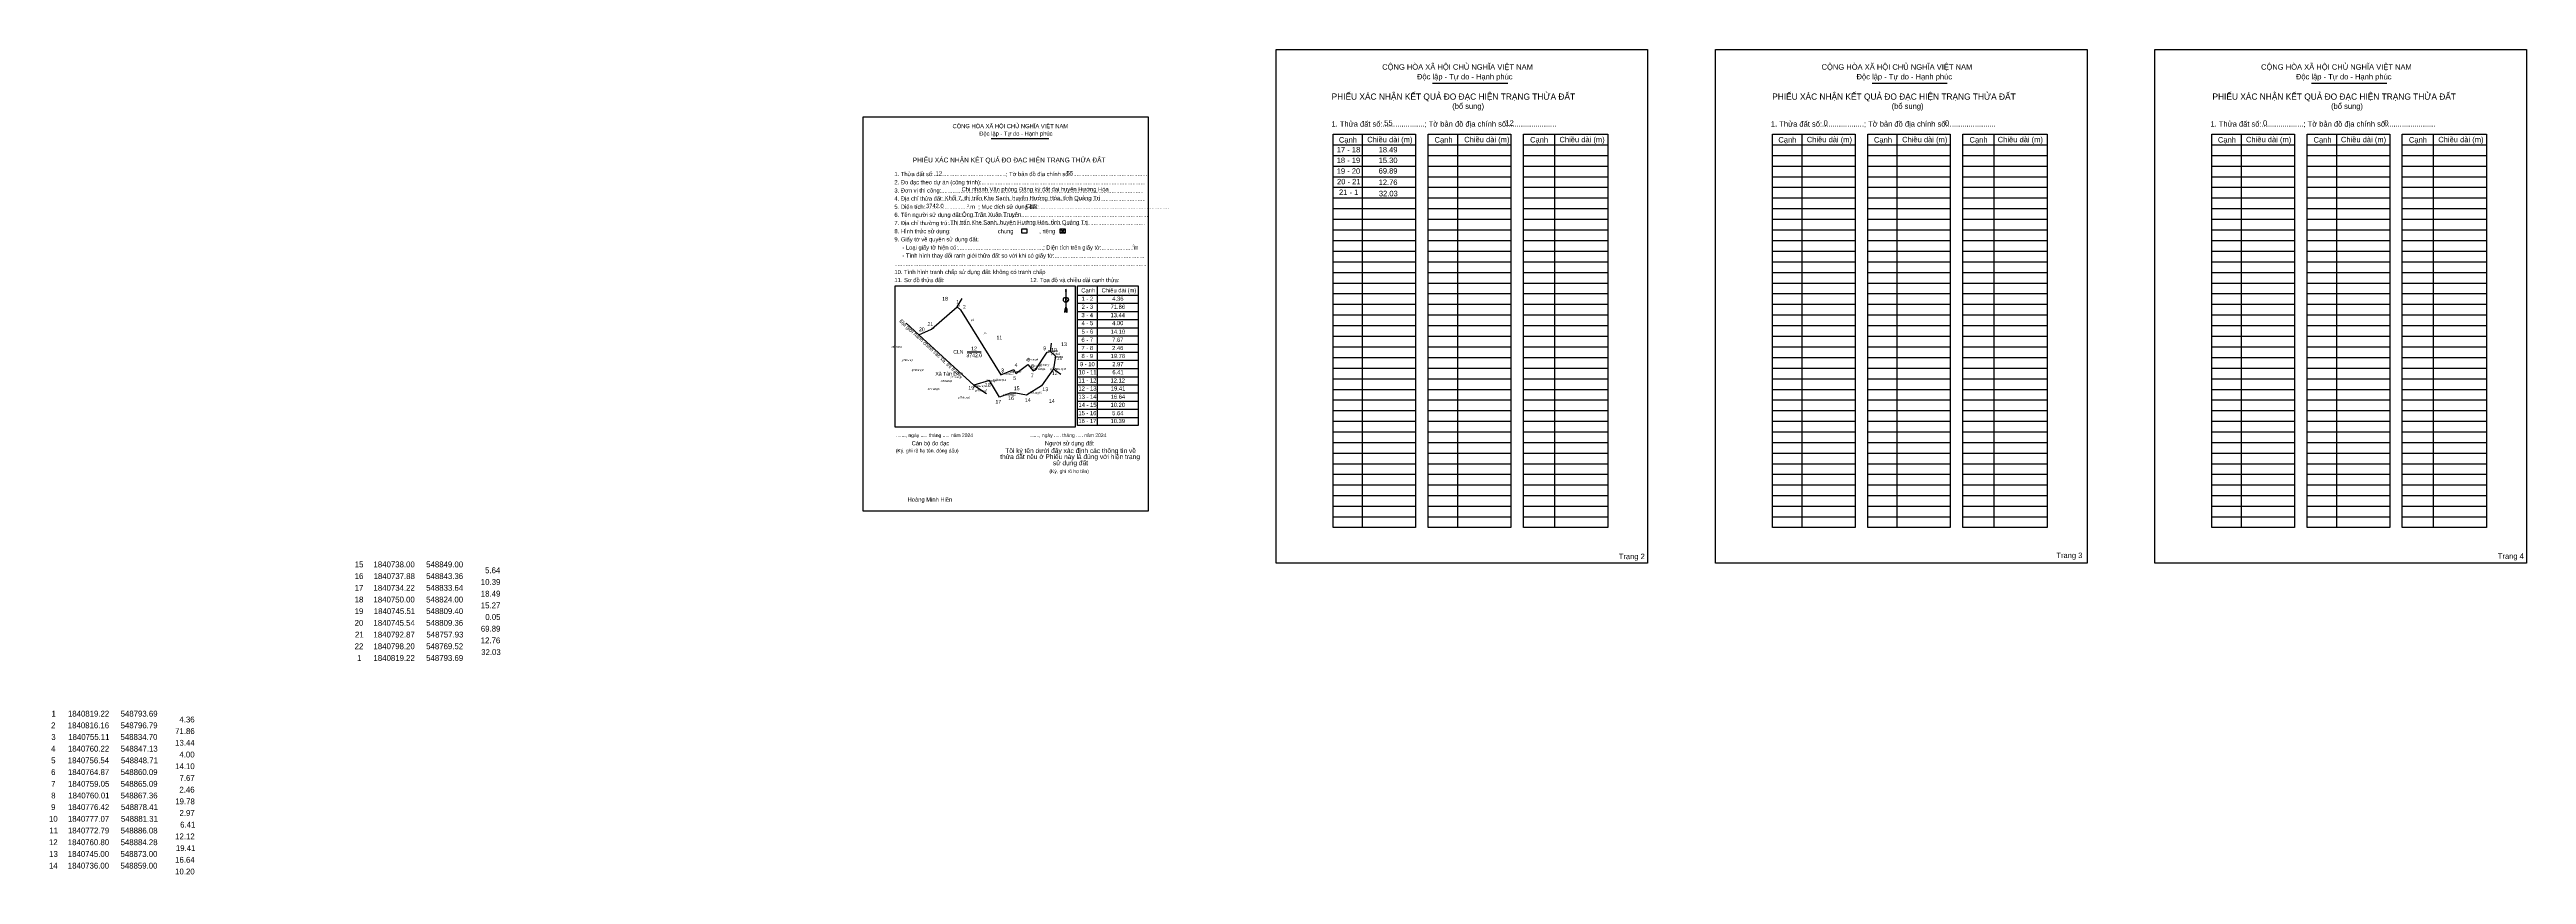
# Model space of a CAD drawing. Extents: x 547941 to 550268, y 1840286 to 1841061.
import ezdxf

# ---------------------------------------------------------------- set-up
doc = ezdxf.new("R2010")
doc.units = 0
for name, color, linetype in [('D0 6_0', 7, 'Continuous'), ('D2', 7, 'Continuous'), ('Level 1', 7, 'Continuous'), ('Level 10', 7, 'Continuous'), ('Level 11', 7, 'Continuous'), ('Level 13', 7, 'Continuous'), ('Level 16', 7, 'Continuous'), ('Level 2', 7, 'Continuous'), ('Level 48', 7, 'Continuous'), ('Level 49', 7, 'Continuous'), ('Level 50', 7, 'Continuous'), ('Level 52', 7, 'Continuous'), ('Level 53', 7, 'Continuous'), ('Level 6', 7, 'Continuous'), ('Level 9', 7, 'Continuous')]:
    doc.layers.add(name, color=color, linetype=linetype)

msp = doc.modelspace()

# ---------------------------------------------------------------- linework, layer by layer
at = {"layer": 'D0 6_0'}
for p, q in [((548793.7, 1840819.2), (548793.7, 1840819.2)), ((548807, 1840806.1), (548807, 1840806.1)), ((548732, 1840780.9), (548732, 1840780.9)), ((548732, 1840780.9), (548732, 1840780.9)), ((548769.5, 1840798.2), (548769.5, 1840798.2)), ((548818.7, 1840793.6), (548818.7, 1840793.6)), ((548741.8, 1840768.2), (548741.8, 1840768.2)), ((548751.2, 1840758.9), (548751.2, 1840758.9)), ((548834.5, 1840755.5), (548834.5, 1840755.5)), ((548843.2, 1840757.4), (548843.2, 1840757.4)), ((548858.6, 1840768.8), (548858.6, 1840768.8)), ((548862.2, 1840762.8), (548862.2, 1840762.8)), ((548865.5, 1840759.9), (548865.5, 1840759.9)), ((548869.9, 1840763.7), (548869.9, 1840763.7)), ((548878.8, 1840776.9), (548878.8, 1840776.9)), ((548878.8, 1840776.8), (548878.8, 1840776.8)), ((548881.5, 1840760.1), (548881.5, 1840760.1)), ((548882.3, 1840774.2), (548882.3, 1840774.2)), ((548883.9, 1840759.9), (548883.9, 1840759.9)), ((548885.1, 1840771.2), (548885.1, 1840771.2)), ((548766.1, 1840741.1), (548766.1, 1840741.1)), ((548778.3, 1840748.6), (548778.3, 1840748.6)), ((548787.4, 1840752.2), (548787.4, 1840752.2)), ((548795, 1840733.1), (548795, 1840733.1)), ((548809.4, 1840743.8), (548809.4, 1840743.8)), ((548811.1, 1840739.7), (548811.1, 1840739.7)), ((548820, 1840748.8), (548820, 1840748.8)), ((548827.4, 1840749.6), (548827.4, 1840749.6)), ((548836.5, 1840735.8), (548836.5, 1840735.8)), ((548860.9, 1840737.5), (548860.9, 1840737.5))]:
    msp.add_line(p, q, dxfattribs=at)
at = {"layer": 'Level 1'}
for p, q in [((549093.2, 1841060.9), (549093.2, 1841060.9)), ((549240.3, 1841029.3), (549310.9, 1841029.3)), ((549653, 1841029.3), (549723.6, 1841029.3)), ((550065.7, 1841029.3), (550136.3, 1841029.3)), ((548705.4, 1840997.5), (548705.4, 1840997.5)), ((548825.8, 1840977.2), (548879.9, 1840977.2)), ((549146.8, 1840971.3), (549224.3, 1840971.3)), ((549174.2, 1840981.3), (549174.2, 1840611.8)), ((549236.2, 1840971.3), (549313.7, 1840971.3)), ((549263.6, 1840981.3), (549263.6, 1840611.8)), ((549325.5, 1840971.3), (549404.8, 1840971.3)), ((549354.7, 1840981.3), (549354.7, 1840611.8)), ((549559.5, 1840971.3), (549637, 1840971.3)), ((549586.9, 1840981.3), (549586.9, 1840611.8)), ((549648.9, 1840971.3), (549726.4, 1840971.3)), ((549676.3, 1840981.3), (549676.3, 1840611.8)), ((549738.3, 1840971.3), (549817.5, 1840971.3)), ((549767.4, 1840981.3), (549767.4, 1840611.8)), ((549972.2, 1840971.3), (550049.8, 1840971.3)), ((549999.7, 1840981.3), (549999.7, 1840611.8)), ((550061.6, 1840971.3), (550139.2, 1840971.3)), ((550089.1, 1840981.3), (550089.1, 1840611.8)), ((550151, 1840971.3), (550230.2, 1840971.3)), ((550180.1, 1840981.3), (550180.1, 1840611.8)), ((549146.8, 1840961.3), (549224.3, 1840961.3)), ((549146.8, 1840951.3), (549224.3, 1840951.3)), ((549146.8, 1840941.4), (549224.3, 1840941.4)), ((549236.2, 1840961.3), (549313.7, 1840961.3)), ((549236.2, 1840951.3), (549313.7, 1840951.3)), ((549236.2, 1840941.4), (549313.7, 1840941.4)), ((549325.5, 1840961.3), (549404.8, 1840961.3)), ((549325.5, 1840951.3), (549404.8, 1840951.3)), ((549325.5, 1840941.4), (549404.8, 1840941.4)), ((549559.5, 1840961.3), (549637, 1840961.3)), ((549559.5, 1840951.3), (549637, 1840951.3)), ((549559.5, 1840941.4), (549637, 1840941.4)), ((549648.9, 1840961.3), (549726.4, 1840961.3)), ((549648.9, 1840951.3), (549726.4, 1840951.3)), ((549648.9, 1840941.4), (549726.4, 1840941.4)), ((549738.3, 1840961.3), (549817.5, 1840961.3)), ((549738.3, 1840951.3), (549817.5, 1840951.3)), ((549738.3, 1840941.4), (549817.5, 1840941.4)), ((549972.2, 1840961.3), (550049.8, 1840961.3)), ((549972.2, 1840951.3), (550049.8, 1840951.3)), ((549972.2, 1840941.4), (550049.8, 1840941.4)), ((550061.6, 1840961.3), (550139.2, 1840961.3)), ((550061.6, 1840951.3), (550139.2, 1840951.3)), ((550061.6, 1840941.4), (550139.2, 1840941.4)), ((550151, 1840961.3), (550230.2, 1840961.3)), ((550151, 1840951.3), (550230.2, 1840951.3)), ((550151, 1840941.4), (550230.2, 1840941.4)), ((549146.8, 1840931.4), (549224.3, 1840931.4)), ((549146.8, 1840921.4), (549224.3, 1840921.4)), ((549236.2, 1840931.4), (549313.7, 1840931.4)), ((549236.2, 1840921.4), (549313.7, 1840921.4)), ((549325.5, 1840931.4), (549404.8, 1840931.4)), ((549325.5, 1840921.4), (549404.8, 1840921.4)), ((549559.5, 1840931.4), (549637, 1840931.4)), ((549559.5, 1840921.4), (549637, 1840921.4)), ((549648.9, 1840931.4), (549726.4, 1840931.4)), ((549648.9, 1840921.4), (549726.4, 1840921.4)), ((549738.3, 1840931.4), (549817.5, 1840931.4)), ((549738.3, 1840921.4), (549817.5, 1840921.4)), ((549972.2, 1840931.4), (550049.8, 1840931.4)), ((549972.2, 1840921.4), (550049.8, 1840921.4)), ((550061.6, 1840931.4), (550139.2, 1840931.4)), ((550061.6, 1840921.4), (550139.2, 1840921.4)), ((550151, 1840931.4), (550230.2, 1840931.4)), ((550151, 1840921.4), (550230.2, 1840921.4)), ((549146.8, 1840911.4), (549224.3, 1840911.4)), ((549146.8, 1840901.4), (549224.3, 1840901.4)), ((549236.2, 1840911.4), (549313.7, 1840911.4)), ((549236.2, 1840901.4), (549313.7, 1840901.4)), ((549325.5, 1840911.4), (549404.8, 1840911.4)), ((549325.5, 1840901.4), (549404.8, 1840901.4)), ((549559.5, 1840911.4), (549637, 1840911.4)), ((549559.5, 1840901.4), (549637, 1840901.4)), ((549648.9, 1840911.4), (549726.4, 1840911.4)), ((549648.9, 1840901.4), (549726.4, 1840901.4)), ((549738.3, 1840911.4), (549817.5, 1840911.4)), ((549738.3, 1840901.4), (549817.5, 1840901.4)), ((549972.2, 1840911.4), (550049.8, 1840911.4)), ((549972.2, 1840901.4), (550049.8, 1840901.4)), ((550061.6, 1840911.4), (550139.2, 1840911.4)), ((550061.6, 1840901.4), (550139.2, 1840901.4)), ((550151, 1840911.4), (550230.2, 1840911.4)), ((550151, 1840901.4), (550230.2, 1840901.4)), ((548890.6, 1840892.5), (548895.2, 1840888.2)), ((548890.6, 1840888.2), (548895.2, 1840892.5)), ((549146.8, 1840891.4), (549224.3, 1840891.4)), ((549146.8, 1840881.4), (549224.3, 1840881.4)), ((549146.8, 1840871.5), (549224.3, 1840871.5)), ((549236.2, 1840891.4), (549313.7, 1840891.4)), ((549236.2, 1840881.4), (549313.7, 1840881.4)), ((549236.2, 1840871.5), (549313.7, 1840871.5)), ((549325.5, 1840891.4), (549404.8, 1840891.4)), ((549325.5, 1840881.4), (549404.8, 1840881.4)), ((549325.5, 1840871.5), (549404.8, 1840871.5)), ((549559.5, 1840891.4), (549637, 1840891.4)), ((549559.5, 1840881.4), (549637, 1840881.4)), ((549559.5, 1840871.5), (549637, 1840871.5)), ((549648.9, 1840891.4), (549726.4, 1840891.4)), ((549648.9, 1840881.4), (549726.4, 1840881.4)), ((549648.9, 1840871.5), (549726.4, 1840871.5)), ((549738.3, 1840891.4), (549817.5, 1840891.4)), ((549738.3, 1840881.4), (549817.5, 1840881.4)), ((549738.3, 1840871.5), (549817.5, 1840871.5)), ((549972.2, 1840891.4), (550049.8, 1840891.4)), ((549972.2, 1840881.4), (550049.8, 1840881.4)), ((549972.2, 1840871.5), (550049.8, 1840871.5)), ((550061.6, 1840891.4), (550139.2, 1840891.4)), ((550061.6, 1840881.4), (550139.2, 1840881.4)), ((550061.6, 1840871.5), (550139.2, 1840871.5)), ((550151, 1840891.4), (550230.2, 1840891.4)), ((550151, 1840881.4), (550230.2, 1840881.4)), ((550151, 1840871.5), (550230.2, 1840871.5)), ((549146.8, 1840861.5), (549224.3, 1840861.5)), ((549146.8, 1840851.5), (549224.3, 1840851.5)), ((549236.2, 1840861.5), (549313.7, 1840861.5)), ((549236.2, 1840851.5), (549313.7, 1840851.5)), ((549325.5, 1840861.5), (549404.8, 1840861.5)), ((549325.5, 1840851.5), (549404.8, 1840851.5)), ((549559.5, 1840861.5), (549637, 1840861.5)), ((549559.5, 1840851.5), (549637, 1840851.5)), ((549648.9, 1840861.5), (549726.4, 1840861.5)), ((549648.9, 1840851.5), (549726.4, 1840851.5)), ((549738.3, 1840861.5), (549817.5, 1840861.5)), ((549738.3, 1840851.5), (549817.5, 1840851.5)), ((549972.2, 1840861.5), (550049.8, 1840861.5)), ((549972.2, 1840851.5), (550049.8, 1840851.5)), ((550061.6, 1840861.5), (550139.2, 1840861.5)), ((550061.6, 1840851.5), (550139.2, 1840851.5)), ((550151, 1840861.5), (550230.2, 1840861.5)), ((550151, 1840851.5), (550230.2, 1840851.5)), ((548735.5, 1840838.7), (548735.5, 1840838.7)), ((548895.9, 1840835.7), (548895.9, 1840815.9)), ((548906.9, 1840830.2), (548963.7, 1840830.2)), ((548925.3, 1840838.7), (548925.3, 1840707.6)), ((549146.8, 1840841.5), (549224.3, 1840841.5)), ((549146.8, 1840831.5), (549224.3, 1840831.5)), ((549236.2, 1840841.5), (549313.7, 1840841.5)), ((549236.2, 1840831.5), (549313.7, 1840831.5)), ((549325.5, 1840841.5), (549404.8, 1840841.5)), ((549325.5, 1840831.5), (549404.8, 1840831.5)), ((549559.5, 1840841.5), (549637, 1840841.5)), ((549559.5, 1840831.5), (549637, 1840831.5)), ((549648.9, 1840841.5), (549726.4, 1840841.5)), ((549648.9, 1840831.5), (549726.4, 1840831.5)), ((549738.3, 1840841.5), (549817.5, 1840841.5)), ((549738.3, 1840831.5), (549817.5, 1840831.5)), ((549972.2, 1840841.5), (550049.8, 1840841.5)), ((549972.2, 1840831.5), (550049.8, 1840831.5)), ((550061.6, 1840841.5), (550139.2, 1840841.5)), ((550061.6, 1840831.5), (550139.2, 1840831.5)), ((550151, 1840841.5), (550230.2, 1840841.5)), ((550151, 1840831.5), (550230.2, 1840831.5)), ((548895, 1840813.9), (548895.1, 1840817.2)), ((548895.9, 1840815.9), (548895, 1840813.9)), ((548895.9, 1840819.2), (548895.1, 1840817.2)), ((548895.9, 1840819.2), (548896.8, 1840817.2)), ((548895.9, 1840818.9), (548896.8, 1840816.9)), ((548895.9, 1840818.6), (548896.8, 1840816.6)), ((548895.9, 1840818.3), (548896.8, 1840816.3)), ((548895.9, 1840818.1), (548896.8, 1840816)), ((548895.9, 1840817.8), (548896.8, 1840815.7)), ((548895.9, 1840817.5), (548896.8, 1840815.4)), ((548895.9, 1840817.2), (548896.8, 1840815.1)), ((548895.9, 1840816.9), (548896.8, 1840814.9)), ((548895.9, 1840816.6), (548896.8, 1840814.6)), ((548895.9, 1840816.4), (548896.8, 1840814.3)), ((548895.9, 1840815.9), (548896.8, 1840813.9)), ((548896.8, 1840813.9), (548896.8, 1840817.2)), ((548906.9, 1840822.5), (548963.7, 1840822.5)), ((548906.9, 1840814.8), (548963.7, 1840814.8)), ((548906.9, 1840807.2), (548963.7, 1840807.2)), ((549146.8, 1840821.5), (549224.3, 1840821.5)), ((549146.8, 1840811.5), (549224.3, 1840811.5)), ((549146.8, 1840801.6), (549224.3, 1840801.6)), ((549236.2, 1840821.5), (549313.7, 1840821.5)), ((549236.2, 1840811.5), (549313.7, 1840811.5)), ((549236.2, 1840801.6), (549313.7, 1840801.6)), ((549325.5, 1840821.5), (549404.8, 1840821.5)), ((549325.5, 1840811.5), (549404.8, 1840811.5)), ((549325.5, 1840801.6), (549404.8, 1840801.6)), ((549559.5, 1840821.5), (549637, 1840821.5)), ((549559.5, 1840811.5), (549637, 1840811.5)), ((549559.5, 1840801.6), (549637, 1840801.6)), ((549648.9, 1840821.5), (549726.4, 1840821.5)), ((549648.9, 1840811.5), (549726.4, 1840811.5)), ((549648.9, 1840801.6), (549726.4, 1840801.6)), ((549738.3, 1840821.5), (549817.5, 1840821.5)), ((549738.3, 1840811.5), (549817.5, 1840811.5)), ((549738.3, 1840801.6), (549817.5, 1840801.6)), ((549972.2, 1840821.5), (550049.8, 1840821.5)), ((549972.2, 1840811.5), (550049.8, 1840811.5)), ((549972.2, 1840801.6), (550049.8, 1840801.6)), ((550061.6, 1840821.5), (550139.2, 1840821.5)), ((550061.6, 1840811.5), (550139.2, 1840811.5)), ((550061.6, 1840801.6), (550139.2, 1840801.6)), ((550151, 1840821.5), (550230.2, 1840821.5)), ((550151, 1840811.5), (550230.2, 1840811.5)), ((550151, 1840801.6), (550230.2, 1840801.6)), ((548906.9, 1840799.5), (548963.7, 1840799.5)), ((548906.9, 1840791.9), (548963.7, 1840791.9)), ((548906.9, 1840784.2), (548963.7, 1840784.2)), ((549146.8, 1840791.6), (549224.3, 1840791.6)), ((549146.8, 1840781.6), (549224.3, 1840781.6)), ((549236.2, 1840791.6), (549313.7, 1840791.6)), ((549236.2, 1840781.6), (549313.7, 1840781.6)), ((549325.5, 1840791.6), (549404.8, 1840791.6)), ((549325.5, 1840781.6), (549404.8, 1840781.6)), ((549559.5, 1840791.6), (549637, 1840791.6)), ((549559.5, 1840781.6), (549637, 1840781.6)), ((549648.9, 1840791.6), (549726.4, 1840791.6)), ((549648.9, 1840781.6), (549726.4, 1840781.6)), ((549738.3, 1840791.6), (549817.5, 1840791.6)), ((549738.3, 1840781.6), (549817.5, 1840781.6)), ((549972.2, 1840791.6), (550049.8, 1840791.6)), ((549972.2, 1840781.6), (550049.8, 1840781.6)), ((550061.6, 1840791.6), (550139.2, 1840791.6)), ((550061.6, 1840781.6), (550139.2, 1840781.6)), ((550151, 1840791.6), (550230.2, 1840791.6)), ((550151, 1840781.6), (550230.2, 1840781.6)), ((548906.9, 1840776.5), (548963.7, 1840776.5)), ((548906.9, 1840768.9), (548963.7, 1840768.9)), ((548906.9, 1840761.2), (548963.7, 1840761.2)), ((549146.8, 1840771.6), (549224.3, 1840771.6)), ((549146.8, 1840761.6), (549224.3, 1840761.6)), ((549236.2, 1840771.6), (549313.7, 1840771.6)), ((549236.2, 1840761.6), (549313.7, 1840761.6)), ((549325.5, 1840771.6), (549404.8, 1840771.6)), ((549325.5, 1840761.6), (549404.8, 1840761.6)), ((549559.5, 1840771.6), (549637, 1840771.6)), ((549559.5, 1840761.6), (549637, 1840761.6)), ((549648.9, 1840771.6), (549726.4, 1840771.6)), ((549648.9, 1840761.6), (549726.4, 1840761.6)), ((549738.3, 1840771.6), (549817.5, 1840771.6)), ((549738.3, 1840761.6), (549817.5, 1840761.6)), ((549972.2, 1840771.6), (550049.8, 1840771.6)), ((549972.2, 1840761.6), (550049.8, 1840761.6)), ((550061.6, 1840771.6), (550139.2, 1840771.6)), ((550061.6, 1840761.6), (550139.2, 1840761.6)), ((550151, 1840771.6), (550230.2, 1840771.6)), ((550151, 1840761.6), (550230.2, 1840761.6)), ((548906.9, 1840753.5), (548963.7, 1840753.5)), ((548906.9, 1840745.9), (548963.7, 1840745.9)), ((548906.9, 1840738.2), (548963.7, 1840738.2)), ((549146.8, 1840751.6), (549224.3, 1840751.6)), ((549146.8, 1840741.6), (549224.3, 1840741.6)), ((549146.8, 1840731.7), (549224.3, 1840731.7)), ((549236.2, 1840751.6), (549313.7, 1840751.6)), ((549236.2, 1840741.6), (549313.7, 1840741.6)), ((549236.2, 1840731.7), (549313.7, 1840731.7)), ((549325.5, 1840751.6), (549404.8, 1840751.6)), ((549325.5, 1840741.6), (549404.8, 1840741.6)), ((549325.5, 1840731.7), (549404.8, 1840731.7)), ((549559.5, 1840751.6), (549637, 1840751.6)), ((549559.5, 1840741.6), (549637, 1840741.6)), ((549559.5, 1840731.7), (549637, 1840731.7)), ((549648.9, 1840751.6), (549726.4, 1840751.6)), ((549648.9, 1840741.6), (549726.4, 1840741.6)), ((549648.9, 1840731.7), (549726.4, 1840731.7)), ((549738.3, 1840751.6), (549817.5, 1840751.6)), ((549738.3, 1840741.6), (549817.5, 1840741.6)), ((549738.3, 1840731.7), (549817.5, 1840731.7)), ((549972.2, 1840751.6), (550049.8, 1840751.6)), ((549972.2, 1840741.6), (550049.8, 1840741.6)), ((549972.2, 1840731.7), (550049.8, 1840731.7)), ((550061.6, 1840751.6), (550139.2, 1840751.6)), ((550061.6, 1840741.6), (550139.2, 1840741.6)), ((550061.6, 1840731.7), (550139.2, 1840731.7)), ((550151, 1840751.6), (550230.2, 1840751.6)), ((550151, 1840741.6), (550230.2, 1840741.6)), ((550151, 1840731.7), (550230.2, 1840731.7)), ((548906.9, 1840730.6), (548963.7, 1840730.6)), ((548906.9, 1840722.9), (548963.7, 1840722.9)), ((548906.9, 1840715.2), (548963.7, 1840715.2)), ((549146.8, 1840721.7), (549224.3, 1840721.7)), ((549146.8, 1840711.7), (549224.3, 1840711.7)), ((549236.2, 1840721.7), (549313.7, 1840721.7)), ((549236.2, 1840711.7), (549313.7, 1840711.7)), ((549325.5, 1840721.7), (549404.8, 1840721.7)), ((549325.5, 1840711.7), (549404.8, 1840711.7)), ((549559.5, 1840721.7), (549637, 1840721.7)), ((549559.5, 1840711.7), (549637, 1840711.7)), ((549648.9, 1840721.7), (549726.4, 1840721.7)), ((549648.9, 1840711.7), (549726.4, 1840711.7)), ((549738.3, 1840721.7), (549817.5, 1840721.7)), ((549738.3, 1840711.7), (549817.5, 1840711.7)), ((549972.2, 1840721.7), (550049.8, 1840721.7)), ((549972.2, 1840711.7), (550049.8, 1840711.7)), ((550061.6, 1840721.7), (550139.2, 1840721.7)), ((550061.6, 1840711.7), (550139.2, 1840711.7)), ((550151, 1840721.7), (550230.2, 1840721.7)), ((550151, 1840711.7), (550230.2, 1840711.7)), ((548891.1, 1840706.1), (548891.1, 1840706.1)), ((549146.8, 1840701.7), (549224.3, 1840701.7)), ((549146.8, 1840691.7), (549224.3, 1840691.7)), ((549236.2, 1840701.7), (549313.7, 1840701.7)), ((549236.2, 1840691.7), (549313.7, 1840691.7)), ((549325.5, 1840701.7), (549404.8, 1840701.7)), ((549325.5, 1840691.7), (549404.8, 1840691.7)), ((549559.5, 1840701.7), (549637, 1840701.7)), ((549559.5, 1840691.7), (549637, 1840691.7)), ((549648.9, 1840701.7), (549726.4, 1840701.7)), ((549648.9, 1840691.7), (549726.4, 1840691.7)), ((549738.3, 1840701.7), (549817.5, 1840701.7)), ((549738.3, 1840691.7), (549817.5, 1840691.7)), ((549972.2, 1840701.7), (550049.8, 1840701.7)), ((549972.2, 1840691.7), (550049.8, 1840691.7)), ((550061.6, 1840701.7), (550139.2, 1840701.7)), ((550061.6, 1840691.7), (550139.2, 1840691.7)), ((550151, 1840701.7), (550230.2, 1840701.7)), ((550151, 1840691.7), (550230.2, 1840691.7)), ((549146.8, 1840681.7), (549224.3, 1840681.7)), ((549146.8, 1840671.7), (549224.3, 1840671.7)), ((549146.8, 1840661.8), (549224.3, 1840661.8)), ((549236.2, 1840681.7), (549313.7, 1840681.7)), ((549236.2, 1840671.7), (549313.7, 1840671.7)), ((549236.2, 1840661.8), (549313.7, 1840661.8)), ((549325.5, 1840681.7), (549404.8, 1840681.7)), ((549325.5, 1840671.7), (549404.8, 1840671.7)), ((549325.5, 1840661.8), (549404.8, 1840661.8)), ((549559.5, 1840681.7), (549637, 1840681.7)), ((549559.5, 1840671.7), (549637, 1840671.7)), ((549559.5, 1840661.8), (549637, 1840661.8)), ((549648.9, 1840681.7), (549726.4, 1840681.7)), ((549648.9, 1840671.7), (549726.4, 1840671.7)), ((549648.9, 1840661.8), (549726.4, 1840661.8)), ((549738.3, 1840681.7), (549817.5, 1840681.7)), ((549738.3, 1840671.7), (549817.5, 1840671.7)), ((549738.3, 1840661.8), (549817.5, 1840661.8)), ((549972.2, 1840681.7), (550049.8, 1840681.7)), ((549972.2, 1840671.7), (550049.8, 1840671.7)), ((549972.2, 1840661.8), (550049.8, 1840661.8)), ((550061.6, 1840681.7), (550139.2, 1840681.7)), ((550061.6, 1840671.7), (550139.2, 1840671.7)), ((550061.6, 1840661.8), (550139.2, 1840661.8)), ((550151, 1840681.7), (550230.2, 1840681.7)), ((550151, 1840671.7), (550230.2, 1840671.7)), ((550151, 1840661.8), (550230.2, 1840661.8)), ((549146.8, 1840651.8), (549224.3, 1840651.8)), ((549146.8, 1840641.8), (549224.3, 1840641.8)), ((549236.2, 1840651.8), (549313.7, 1840651.8)), ((549236.2, 1840641.8), (549313.7, 1840641.8)), ((549325.5, 1840651.8), (549404.8, 1840651.8)), ((549325.5, 1840641.8), (549404.8, 1840641.8)), ((549559.5, 1840651.8), (549637, 1840651.8)), ((549559.5, 1840641.8), (549637, 1840641.8)), ((549648.9, 1840651.8), (549726.4, 1840651.8)), ((549648.9, 1840641.8), (549726.4, 1840641.8)), ((549738.3, 1840651.8), (549817.5, 1840651.8)), ((549738.3, 1840641.8), (549817.5, 1840641.8)), ((549972.2, 1840651.8), (550049.8, 1840651.8)), ((549972.2, 1840641.8), (550049.8, 1840641.8)), ((550061.6, 1840651.8), (550139.2, 1840651.8)), ((550061.6, 1840641.8), (550139.2, 1840641.8)), ((550151, 1840651.8), (550230.2, 1840651.8)), ((550151, 1840641.8), (550230.2, 1840641.8)), ((548973.1, 1840627.2), (548973.1, 1840627.2)), ((549146.8, 1840631.8), (549224.3, 1840631.8)), ((549146.8, 1840621.8), (549224.3, 1840621.8)), ((549236.2, 1840631.8), (549313.7, 1840631.8)), ((549236.2, 1840621.8), (549313.7, 1840621.8)), ((549325.5, 1840631.8), (549404.8, 1840631.8)), ((549325.5, 1840621.8), (549404.8, 1840621.8)), ((549559.5, 1840631.8), (549637, 1840631.8)), ((549559.5, 1840621.8), (549637, 1840621.8)), ((549648.9, 1840631.8), (549726.4, 1840631.8)), ((549648.9, 1840621.8), (549726.4, 1840621.8)), ((549738.3, 1840631.8), (549817.5, 1840631.8)), ((549738.3, 1840621.8), (549817.5, 1840621.8)), ((549972.2, 1840631.8), (550049.8, 1840631.8)), ((549972.2, 1840621.8), (550049.8, 1840621.8)), ((550061.6, 1840631.8), (550139.2, 1840631.8)), ((550061.6, 1840621.8), (550139.2, 1840621.8)), ((550151, 1840631.8), (550230.2, 1840631.8)), ((550151, 1840621.8), (550230.2, 1840621.8)), ((549442.1, 1840578.2), (549442.1, 1840578.2))]:
    msp.add_line(p, q, dxfattribs=at)
for points in [[(549146.8, 1840981.3), (549224.3, 1840981.3), (549224.3, 1840611.8), (549146.8, 1840611.8)], [(549236.2, 1840981.3), (549313.7, 1840981.3), (549313.7, 1840611.8), (549236.2, 1840611.8)], [(549325.5, 1840981.3), (549404.8, 1840981.3), (549404.8, 1840611.8), (549325.5, 1840611.8)], [(549559.5, 1840981.3), (549637, 1840981.3), (549637, 1840611.8), (549559.5, 1840611.8)], [(549648.9, 1840981.3), (549726.4, 1840981.3), (549726.4, 1840611.8), (549648.9, 1840611.8)], [(549738.3, 1840981.3), (549817.5, 1840981.3), (549817.5, 1840611.8), (549738.3, 1840611.8)], [(549972.2, 1840981.3), (550049.8, 1840981.3), (550049.8, 1840611.8), (549972.2, 1840611.8)], [(550061.6, 1840981.3), (550139.2, 1840981.3), (550139.2, 1840611.8), (550061.6, 1840611.8)], [(550151, 1840981.3), (550230.2, 1840981.3), (550230.2, 1840611.8), (550151, 1840611.8)], [(548735.5, 1840838.7), (548904.7, 1840838.7), (548904.7, 1840706.1), (548735.5, 1840706.1)], [(548906.9, 1840838.7), (548963.7, 1840838.7), (548963.7, 1840707.6), (548906.9, 1840707.6)]]:
    msp.add_lwpolyline(points, close=True, dxfattribs=at)
msp.add_lwpolyline([(548896.5, 1840833.6), (548895.9, 1840835.7), (548895.4, 1840833.6)], dxfattribs=at)
msp.add_circle((548895.9, 1840825.8), 2.41, dxfattribs=at)
at = {"layer": 'Level 10'}
for p, q in [((548769.5, 1840798.2), (548793.7, 1840819.2)), ((548793.7, 1840819.2), (548796.8, 1840816.2)), ((548796.8, 1840816.2), (548834.7, 1840755.1)), ((548757.9, 1840792.9), (548769.5, 1840798.2)), ((548809.4, 1840745.5), (548757.9, 1840792.9)), ((548834.7, 1840755.1), (548847.1, 1840760.2)), ((548847.1, 1840760.2), (548848.7, 1840756.5)), ((548848.7, 1840756.5), (548860.1, 1840764.9)), ((548860.1, 1840764.9), (548865.1, 1840759.1)), ((548865.1, 1840759.1), (548867.4, 1840760)), ((548867.4, 1840760), (548878.4, 1840776.4)), ((548884.3, 1840760.8), (548873, 1840745)), ((548878.4, 1840776.4), (548881.3, 1840777.1)), ((548881.3, 1840777.1), (548886.1, 1840772.8)), ((548886.1, 1840772.8), (548884.3, 1840760.8)), ((548824, 1840750), (548809.4, 1840745.5)), ((548833.6, 1840734.2), (548824, 1840750)), ((548843.4, 1840737.9), (548833.6, 1840734.2)), ((548849, 1840738), (548843.4, 1840737.9)), ((548859, 1840736), (548849, 1840738)), ((548873, 1840745), (548859, 1840736))]:
    msp.add_line(p, q, dxfattribs=at)
at = {"layer": 'Level 16'}
for p, q in [((548793.7, 1840819.2), (548798.3, 1840827.1)), ((548881.3, 1840777.1), (548882.4, 1840784.9)), ((548884.3, 1840760.8), (548891.2, 1840755.9))]:
    msp.add_line(p, q, dxfattribs=at)
at = {"layer": 'Level 2'}
for points in [[(549093.2, 1841060.9), (549442.1, 1841060.9), (549442.1, 1840578.2), (549093.2, 1840578.2)], [(549505.9, 1841060.9), (549854.9, 1841060.9), (549854.9, 1840578.2), (549505.9, 1840578.2)], [(549918.6, 1841060.9), (550267.6, 1841060.9), (550267.6, 1840578.2), (549918.6, 1840578.2)], [(548705.4, 1840997.5), (548973.1, 1840997.5), (548973.1, 1840627.2), (548705.4, 1840627.2)]]:
    msp.add_lwpolyline(points, close=True, dxfattribs=at)
at = {"layer": 'Level 49'}
for p, q in [((548746, 1840803.9), (548757.9, 1840792.9)), ((548757.9, 1840792.9), (548809.4, 1840745.5)), ((548809.4, 1840745.5), (548821.3, 1840737.7))]:
    msp.add_line(p, q, dxfattribs=at)
at = {"layer": 'Level 50'}
for points in [[(548854.5, 1840892.5), (548859.1, 1840892.5), (548859.1, 1840888.2), (548854.5, 1840888.2)], [(548890.6, 1840892.5), (548895.2, 1840892.5), (548895.2, 1840888.2), (548890.6, 1840888.2)]]:
    msp.add_lwpolyline(points, close=True, dxfattribs=at)
at = {"layer": 'Level 9'}
msp.add_line((548803.1, 1840776.7), (548816.3, 1840776.7), dxfattribs=at)

# ---------------------------------------------------------------- texts
at = {"layer": 'D2'}
for s, p in [('p3', (548793.7, 1840819.2)), ('p2', (548807, 1840806.1)), ('p7khang', (548732, 1840780.9)), ('p6', (548732, 1840780.9)), ('p5', (548769.5, 1840798.2)), ('p1', (548818.7, 1840793.6)), ('p5cao3', (548878.8, 1840776.9)), ('p9hoang', (548878.8, 1840776.8)), ('p7khang1', (548741.8, 1840768.2)), ('p7khang2', (548751.2, 1840758.9)), ('p7khang10', (548834.4, 1840755.5)), ('p9hoang5', (548843.2, 1840757.4)), ('p9hoang4', (548858.6, 1840768.8)), ('p9hoang3', (548862.2, 1840762.8)), ('p9hoang2', (548865.5, 1840759.9)), ('p9hoang1', (548869.9, 1840763.7)), ('p5cao', (548881.5, 1840760.1)), ('p5cao2', (548882.3, 1840774.2)), ('p7khang14', (548883.9, 1840759.9)), ('p5cao1', (548885.1, 1840771.2)), ('p7khang3', (548766.1, 1840741.1)), ('p7khang4', (548778.3, 1840748.6)), ('p7khang5', (548787.4, 1840752.2)), ('p7khang6', (548795, 1840733.1)), ('p7khang8', (548809.4, 1840743.8)), ('p7khang7', (548811.1, 1840739.7)), ('p7khang9', (548819.9, 1840748.8)), ('p7khang11', (548827.4, 1840749.6)), ('p7khang12', (548836.5, 1840735.8)), ('p7khang13', (548860.8, 1840737.5))]:
    msp.add_text(s, height=1.8, dxfattribs=at).set_placement(p)
at = {"layer": 'Level 1'}
for s, height, p in [('CỘNG HÒA XÃ HỘI CHỦ NGHĨA VIỆT NAM', 5.126, (549192.9, 1841041.9)), ('Độc lập - Tự do - Hạnh phúc', 5.126, (549225.6, 1841032.8)), ('CỘNG HÒA XÃ HỘI CHỦ NGHĨA VIỆT NAM', 5.126, (549605.6, 1841041.9)), ('Độc lập - Tự do - Hạnh phúc', 5.126, (549638.4, 1841032.8)), ('CỘNG HÒA XÃ HỘI CHỦ NGHĨA VIỆT NAM', 5.126, (550018.3, 1841041.9)), ('Độc lập - Tự do - Hạnh phúc', 5.126, (550051.1, 1841032.8)), ('PHIẾU XÁC NHẬN KẾT QUẢ ĐO ĐẠC HIỆN TRẠNG THỬA ĐẤT', 5.859, (549145.4, 1841013.7)), ('(bổ sung)', 5.13, (549258.7, 1841005.1)), ('PHIẾU XÁC NHẬN KẾT QUẢ ĐO ĐẠC HIỆN TRẠNG THỬA ĐẤT', 5.859, (549559.2, 1841013.7)), ('(bổ sung)', 5.13, (549671.4, 1841005.1)), ('PHIẾU XÁC NHẬN KẾT QUẢ ĐO ĐẠC HIỆN TRẠNG THỬA ĐẤT', 5.859, (549972.7, 1841013.7)), ('(bổ sung)', 5.13, (550084.1, 1841005.1)), ('CỘNG HÒA XÃ HỘI CHỦ NGHĨA VIỆT NAM', 3.932, (548789.4, 1840986.9)), ('1. Thửa đất số:....................; Tờ bản đồ địa chính số:.......................', 5.126, (549145.3, 1840988.4)), ('1. Thửa đất số:....................; Tờ bản đồ địa chính số:.......................', 5.126, (549558, 1840988.4)), ('1. Thửa đất số:....................; Tờ bản đồ địa chính số:.......................', 5.126, (549970.8, 1840988.4)), ('Độc lập - Tự do - Hạnh phúc', 3.932, (548814.5, 1840979.9)), ('Cạnh', 5.13, (549152.3, 1840973.5)), ('Chiều dài (m)', 5.126, (549178.9, 1840973.7)), ('Cạnh', 5.13, (549242.1, 1840973.5)), ('Chiều dài (m)', 5.126, (549270, 1840973.7)), ('Cạnh', 5.13, (549331.8, 1840973.5)), ('Chiều dài (m)', 5.126, (549359.4, 1840973.7)), ('Cạnh', 5.13, (549565, 1840973.5)), ('Chiều dài (m)', 5.126, (549591.7, 1840973.7)), ('Cạnh', 5.13, (549654.8, 1840973.5)), ('Chiều dài (m)', 5.126, (549681.2, 1840973.7)), ('Cạnh', 5.13, (549744.5, 1840973.5)), ('Chiều dài (m)', 5.126, (549771, 1840973.7)), ('Cạnh', 5.13, (549977.8, 1840973.5)), ('Chiều dài (m)', 5.126, (550004.2, 1840973.7)), ('Cạnh', 5.13, (550067.6, 1840973.5)), ('Chiều dài (m)', 5.126, (550093.3, 1840973.7)), ('Cạnh', 5.13, (550157.2, 1840973.5)), ('Chiều dài (m)', 5.126, (550184.8, 1840973.7)), ('1. Thửa đất số:.............................................; Tờ bản đồ địa chính số:................................................', 3.9321, (548734.8, 1840941.9)), ('PHIẾU XÁC NHẬN KẾT QUẢ ĐO ĐẠC HIỆN TRẠNG THỬA ĐẤT', 4.494, (548752, 1840954.8)), ('4. Địa chỉ thửa đất:..............................................................................................................................', 3.9321, (548734.8, 1840918.9)), ('2. Đo đạc theo dự án (công trình):......................................................................................................', 3.9321, (548734.8, 1840934.2)), ('3. Đơn vị thi công:..............................................................................................................................', 3.9321, (548734.8, 1840926.5)), ('Chi nhánh Văn phòng Đăng ký đất đai huyện Hướng Hóa', 3.932, (548797.9, 1840927.6)), ('5. Diện tích:............................m  ; Mục đích sử dụng đất:.................................................................................', 3.9321, (548734.8, 1840911.2)), ('6. Tên người sử dụng đất:....................................................................................................................', 3.9321, (548734.8, 1840903.6)), ('7. Địa chỉ thường trú:..........................................................................................................................', 3.9321, (548734.8, 1840895.9)), ('2', 2.25, (548803.2, 1840913)), ('9. Giấy tờ về quyền sử dụng đất:', 3.932, (548734.8, 1840880.6)), ('     - Loại giấy tờ hiện có:.....................................................; Diện tích trên giấy tờ:....................m', 3.9321, (548734.8, 1840872.9)), ('chung                , riêng', 3.932, (548831.9, 1840888.2)), ('2', 2.25, (548958.5, 1840875.2)), ('.............................................................................................................................................................', 3.9321, (548734.8, 1840857.6)), ('10. Tình hình tranh chấp sử dụng đất: không có tranh chấp', 3.932, (548734.8, 1840849.9)), ('     - Tình hình thay đổi ranh giới thửa đất so với khi có giấy tờ:........................................................', 3.9321, (548734.8, 1840865.3)), ('11. Sơ đồ thửa đất:', 3.932, (548734.8, 1840842.3)), ('12. Tọa độ và chiều dài cạnh thửa:', 3.932, (548862.3, 1840842.3)), ('B', 3.26, (548894.7, 1840824.2)), ('Cạnh', 3.93, (548910.3, 1840832.6)), ('Chiều dài (m)', 3.932, (548929.4, 1840832.7)), ('(Ký, ghi rõ họ tên, đóng dấu)', 3.371, (548736.1, 1840682.3)), ('......., ngày ..... tháng ..... năm 2024', 3.371, (548736.4, 1840696.8)), ('Cán bộ đo đạc', 3.932, (548751, 1840689)), ('Tôi ký tên dưới đây xác định các thông tin về', 4.468, (548838.9, 1840681.8)), ('......., ngày ..... tháng ..... năm 2024', 3.371, (548861.7, 1840696.8)), ('Người sử dụng đất', 3.932, (548876.2, 1840689)), ('thửa đất nêu ở Phiếu này là đúng với hiện trạng', 4.468, (548834.2, 1840676.1)), ('(Ký, ghi rõ họ tên)', 3.371, (548880.4, 1840663)), ('sử dụng đất', 4.468, (548883.7, 1840670.3)), ('Hoàng Minh Hiền', 3.932, (548747.2, 1840636.1)), ('Trang 2', 5.13, (549415.1, 1840582.1)), ('Trang 3', 5.13, (549826.1, 1840583.1)), ('Trang 4', 5.13, (550240.7, 1840582.4))]:
    msp.add_text(s, height=height, dxfattribs=at).set_placement(p)
at = {"layer": 'Level 11'}
for s, p in [('18', (548779.7, 1840825)), ('11', (548830.7, 1840788.6)), ('13', (548891.4, 1840782.3)), ('14', (548880, 1840728.9))]:
    msp.add_text(s, height=3.5, dxfattribs=at).set_placement(p)
at = {"layer": 'Level 13'}
msp.add_text('Địa giới hành chính các xã, thị trấn', height=3.5, rotation=317.3662, dxfattribs=at).set_placement((548739.2, 1840805.2))
for s, p in [('CLN', (548790.1, 1840775)), ('12', (548806.9, 1840778.2)), ('Xã Tân Liên', (548773.3, 1840754.5)), ('3742.0', (548802.4, 1840771.8))]:
    msp.add_text(s, height=3.5, dxfattribs=at).set_placement(p)
at = {"layer": 'Level 48'}
msp.add_text('8. Hình thức sử dụng:', height=3.932, dxfattribs=at).set_placement((548734.8, 1840888.2))
at = {"layer": 'Level 52'}
for s, height, p in [('17 - 18', 5.13, (549150.3, 1840964.2)), ('18.49', 5.13, (549189.6, 1840964.2)), ('18 - 19', 5.13, (549150.2, 1840954.2)), ('19 - 20', 5.13, (549150.2, 1840944.1)), ('69.89', 5.13, (549189.6, 1840944.3)), ('15.30', 5.13, (549189.6, 1840954.2)), ('20 - 21', 5.13, (549150.5, 1840934.2)), ('21 - 1', 5.13, (549152.4, 1840924.2)), ('32.03', 5.13, (549189.8, 1840923)), ('12.76', 5.13, (549189.6, 1840933.6)), ('1 - 2', 3.93, (548910.6, 1840824.8)), ('4.36', 3.93, (548939.4, 1840824.8)), ('3 - 4', 3.93, (548910.5, 1840809.4)), ('4 - 5', 3.93, (548910.6, 1840801.9)), ('2 - 3', 3.93, (548910.6, 1840817.2)), ('71.86', 3.93, (548937.8, 1840817.2)), ('13.44', 3.93, (548937.8, 1840809.4)), ('4.00', 3.93, (548939.3, 1840801.9)), ('5 - 6', 3.93, (548910.6, 1840793.9)), ('6 - 7', 3.93, (548910.5, 1840786.2)), ('7 - 8', 3.93, (548910.5, 1840778.5)), ('14.10', 3.93, (548937.9, 1840793.9)), ('2.46', 3.93, (548939.3, 1840778.5)), ('7.67', 3.93, (548939.3, 1840786.2)), ('10 - 11', 3.93, (548907.8, 1840755.7)), ('9 - 10', 3.93, (548909.1, 1840763.3)), ('8 - 9', 3.93, (548910.5, 1840771)), ('19.78', 3.93, (548937.9, 1840771)), ('2.97', 3.93, (548939.4, 1840763.3)), ('6.41', 3.93, (548939.5, 1840755.7)), ('11 - 12', 3.93, (548907.6, 1840748)), ('12 - 13', 3.93, (548907.7, 1840740.5)), ('13 - 14', 3.93, (548907.7, 1840732.7)), ('12.12', 3.93, (548937.8, 1840748)), ('16.64', 3.93, (548937.9, 1840732.7)), ('19.41', 3.93, (548938.1, 1840740.5)), ('15 - 16', 3.93, (548907.6, 1840717.3)), ('16 - 17', 3.93, (548907.6, 1840709.9)), ('14 - 15', 3.93, (548907.7, 1840725.1)), ('10.20', 3.93, (548937.8, 1840725.1)), ('10.39', 3.93, (548937.8, 1840709.9)), ('5.64', 3.93, (548939.3, 1840717.3))]:
    msp.add_text(s, height=height, dxfattribs=at).set_placement(p)
at = {"layer": 'Level 53'}
for s, p in [('16', (548227.9, 1840563.4)), ('15', (548228, 1840574.4)), ('1840738.00', (548245.6, 1840574.4)), ('1840737.88', (548245.7, 1840563.4)), ('548849.00', (548295.1, 1840574.4)), ('548843.36', (548295.1, 1840563.4)), ('5.64', (548350.4, 1840568.9)), ('17', (548227.9, 1840552.4)), ('18', (548227.9, 1840541.4)), ('1840750.00', (548245.6, 1840541.4)), ('1840734.22', (548245.6, 1840552.4)), ('548833.64', (548295.1, 1840552.4)), ('548824.00', (548295.1, 1840541.4)), ('10.39', (548346.4, 1840557.9)), ('18.49', (548346.4, 1840546.9)), ('20', (548227.9, 1840519.5)), ('19', (548227.9, 1840530.5)), ('1840745.54', (548245.6, 1840519.5)), ('1840745.51', (548245.9, 1840530.5)), ('548809.40', (548295.1, 1840530.5)), ('548809.36', (548295.1, 1840519.5)), ('15.27', (548346.4, 1840535.9)), ('0.05', (548350.6, 1840525)), ('22', (548227.9, 1840497.5)), ('21', (548228.2, 1840508.5)), ('1840798.20', (548245.6, 1840497.5)), ('1840792.87', (548245.6, 1840508.5)), ('548769.52', (548295.1, 1840497.5)), ('548757.93', (548295.3, 1840508.5)), ('69.89', (548346.4, 1840514)), ('12.76', (548346.3, 1840503)), ('1', (548230.2, 1840486.5)), ('1840819.22', (548245.6, 1840486.5)), ('548793.69', (548295.1, 1840486.5)), ('32.03', (548346.7, 1840492)), ('1', (547943.2, 1840434.2)), ('1840819.22', (547958.6, 1840434.2)), ('548793.69', (548008.1, 1840434.2)), ('4.36', (548063.3, 1840428.7)), ('4', (547942.8, 1840401.3)), ('2', (547942.8, 1840423.2)), ('3', (547943, 1840412.3)), ('1840816.16', (547958.5, 1840423.2)), ('1840760.22', (547958.6, 1840401.3)), ('1840755.11', (547958.9, 1840412.3)), ('548834.70', (548008, 1840412.3)), ('548796.79', (548008.1, 1840423.2)), ('548847.13', (548008.2, 1840401.3)), ('71.86', (548059.3, 1840417.8)), ('13.44', (548059.3, 1840406.8)), ('5', (547942.9, 1840390.3)), ('6', (547942.8, 1840379.3)), ('1840756.54', (547958.5, 1840390.3)), ('1840764.87', (547958.6, 1840379.3)), ('548860.09', (548008.1, 1840379.3)), ('548848.71', (548008.4, 1840390.3)), ('14.10', (548059.3, 1840384.8)), ('4.00', (548063.3, 1840395.8)), ('7', (547942.9, 1840368.3)), ('8', (547942.9, 1840357.3)), ('1840759.05', (547958.7, 1840368.3)), ('1840760.01', (547958.9, 1840357.3)), ('548867.36', (548008.1, 1840357.3)), ('548865.09', (548008.1, 1840368.3)), ('2.46', (548063.3, 1840362.8)), ('7.67', (548063.4, 1840373.8)), ('10', (547940.8, 1840335.4)), ('9', (547942.8, 1840346.4)), ('1840776.42', (547958.6, 1840346.4)), ('1840777.07', (547958.6, 1840335.4)), ('548878.41', (548008.4, 1840346.4)), ('548881.31', (548008.4, 1840335.4)), ('19.78', (548059.4, 1840351.8)), ('2.97', (548063.4, 1840340.9)), ('12', (547940.8, 1840313.4)), ('11', (547941.1, 1840324.4)), ('1840772.79', (547958.6, 1840324.4)), ('1840760.80', (547958.5, 1840313.4)), ('548886.08', (548008.1, 1840324.4)), ('548884.28', (548008.1, 1840313.4)), ('12.12', (548059.3, 1840318.9)), ('19.41', (548060, 1840307.9)), ('6.41', (548064, 1840329.9)), ('14', (547940.8, 1840291.4)), ('13', (547941, 1840302.4)), ('1840745.00', (547958.5, 1840302.4)), ('1840736.00', (547958.5, 1840291.4)), ('548873.00', (548008, 1840302.4)), ('548859.00', (548008, 1840291.4)), ('16.64', (548059.3, 1840296.9)), ('10.20', (548059.3, 1840285.9))]:
    msp.add_text(s, height=5.49, dxfattribs=at).set_placement(p)
at = {"layer": 'Level 6'}
for s, height, p in [('55', 5.13, (549194.8, 1840989.3)), ('12', 5.13, (549308.6, 1840989.3)), ('0', 5.13, (549607.5, 1840989.3)), ('0', 5.13, (549721.4, 1840989.3)), ('0', 5.13, (550020.2, 1840989.3)), ('0', 5.13, (550134.1, 1840989.3)), ('12', 3.93, (548773.7, 1840942.6)), ('55', 3.93, (548896.5, 1840942.7)), ('Khối 7, thị trấn Khe Sanh, huyện Hướng Hóa, tỉnh Quảng Trị', 3.932, (548782.1, 1840919.4)), ('3742.0', 3.93, (548764.5, 1840912)), ('Thị trấn Khe Sanh, huyện Hướng Hóa, tỉnh Quảng Trị', 3.932, (548787.2, 1840896.6)), ('Ông Trần Xuân Truyền', 3.932, (548798.4, 1840903.9)), ('CLN', 3.93, (548858.1, 1840911.8))]:
    msp.add_text(s, height=height, dxfattribs=at).set_placement(p)
at = {"layer": 'Level 9'}
for s, p in [('1', (548792.9, 1840822)), ('21', (548765.9, 1840801.2)), ('2', (548799.2, 1840817.3)), ('20', (548757.9, 1840796.2)), ('9', (548874.6, 1840778.4)), ('10', (548882, 1840777)), ('3', (548835, 1840757.7)), ('4', (548847.7, 1840762.7)), ('6', (548859.4, 1840767.7)), ('7', (548862.9, 1840752.8)), ('8', (548863.3, 1840761.8)), ('12', (548882.7, 1840755.1)), ('11', (548887.2, 1840769.4)), ('19', (548804.3, 1840741.3)), ('18', (548819.9, 1840744)), ('17', (548829.7, 1840728.1)), ('16', (548841.7, 1840731.6)), ('5', (548846.4, 1840750.4)), ('15', (548847, 1840740.8)), ('14', (548857.4, 1840729.8)), ('13', (548873.8, 1840739.9))]:
    msp.add_text(s, height=3.5, dxfattribs=at).set_placement(p)

doc.saveas('drawing.dxf')
